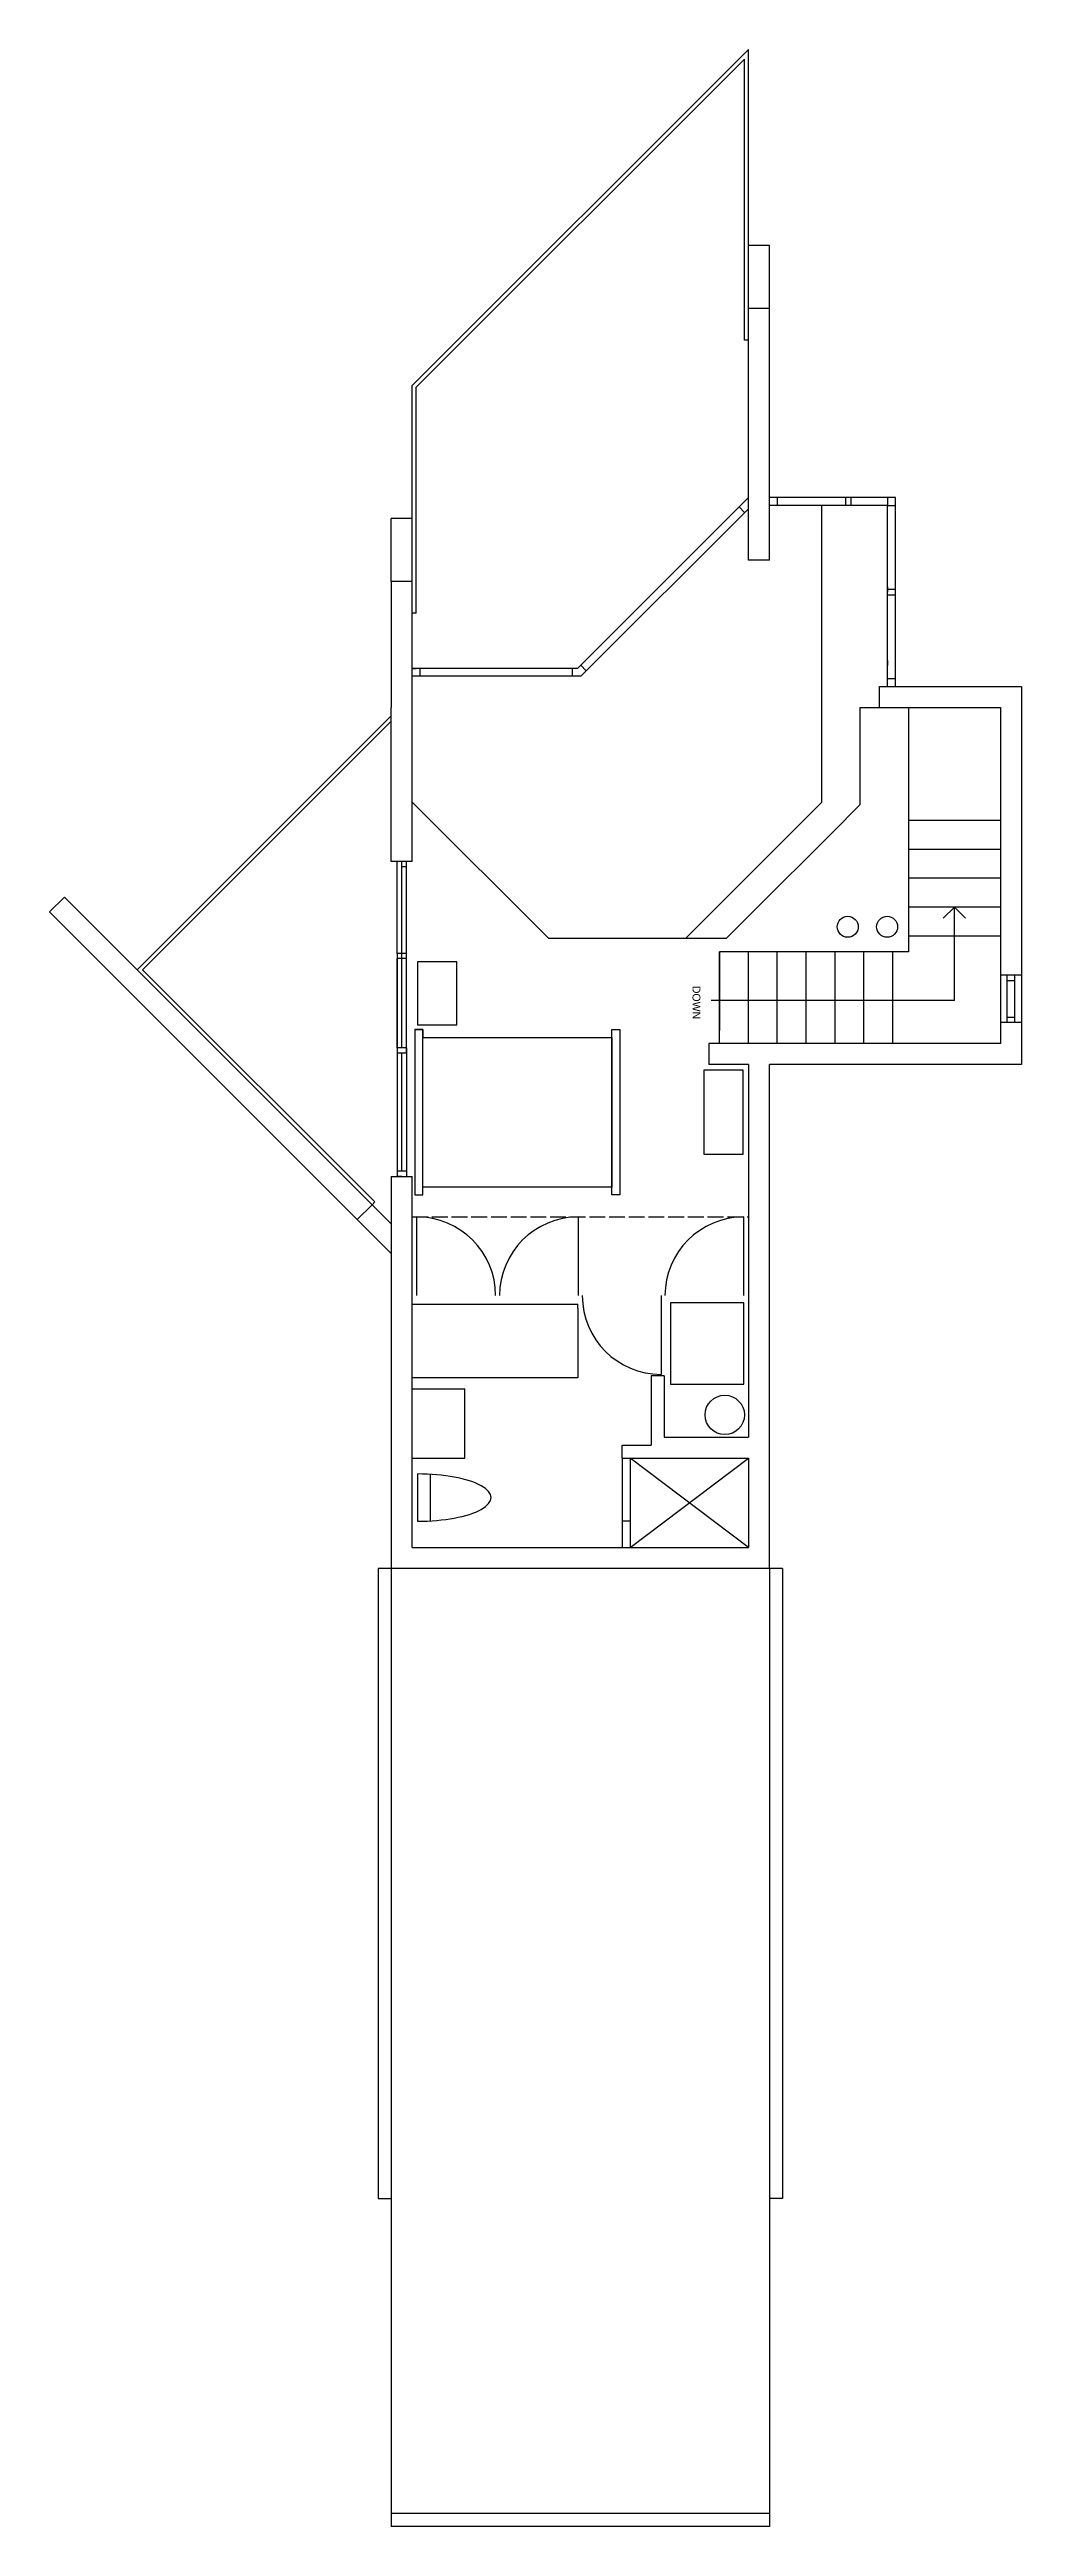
# Model space of a CAD drawing. Header units: inches. Extents: x -16498 to -561, y 141 to 7454.
# Drawn here: x -1401 to -1031, y 2301 to 3245 of the extents above; entities that cross this region are included whole.
import ezdxf

# ---------------------------------------------------------------- set-up
doc = ezdxf.new("R2010")
doc.units = ezdxf.units.IN
doc.header["$LTSCALE"] = 0.5
doc.header["$MEASUREMENT"] = 0
doc.linetypes.add('ACAD_ISO02W100', pattern=[15, 12, -3])
for name, color, linetype in [('A-doors', 254, 'Continuous'), ('A-Elev-South', 7, 'Continuous'), ('A-fixtures', 140, 'Continuous'), ('A-furniture', 33, 'Continuous'), ('A-glazing', 252, 'Continuous'), ('A-millwork', 252, 'Continuous'), ('A-roof', 253, 'Continuous'), ('A-soffit', 251, 'ACAD_ISO02W100'), ('A-stairs', 252, 'Continuous'), ('A-text', 254, 'Continuous'), ('A-walls', 7, 'Continuous')]:
    doc.layers.add(name, color=color, linetype=linetype)

msp = doc.modelspace()

# ---------------------------------------------------------------- texts
at = {"layer": 'A-text'}
msp.add_text('DOWN', height=3, rotation=270, dxfattribs=at).set_placement((-1155.78, 2888.21))

# ---------------------------------------------------------------- linework, layer by layer
at = {"layer": 'A-doors'}
msp.add_line((-1166.52, 2739.61), (-1171.52, 2739.61), dxfattribs=at)
at = {"layer": 'A-Elev-South', "color": 251}
for p, q in [((-1134.52, 3146.23), (-1134.52, 3170.23)), ((-1264.77, 2864.53), (-1264.77, 2815.57)), ((-1264.77, 2862.53), (-1264.77, 2815.57))]:
    msp.add_line(p, q, dxfattribs=at)
at = {"layer": 'A-Elev-South', "color": 252}
for p, q in [((-1126.52, 3146.23), (-1126.52, 3170.23)), ((-1270.52, 3042.23), (-1270.52, 3066.23)), ((-1262.52, 3042.23), (-1262.52, 3066.23))]:
    msp.add_line(p, q, dxfattribs=at)
at = {"layer": 'A-Elev-South', "color": 7}
msp.add_line((-1270.52, 3042.23), (-1270.52, 2994.23), dxfattribs=at)
at = {"layer": 'A-Elev-South', "color": 250}
for p, q in [((-1268.27, 2900.57), (-1268.27, 2935.57)), ((-1264.77, 2864.53), (-1264.77, 2898.57))]:
    msp.add_line(p, q, dxfattribs=at)
at = {"layer": 'A-Elev-South', "color": 253}
msp.add_line((-1268.27, 2864.53), (-1268.27, 2898.57), dxfattribs=at)
at = {"layer": 'A-fixtures'}
for p, q in [((-1260.52, 2702.23), (-1260.52, 2684.23)), ((-1260.52, 2702.23), (-1260.52, 2684.23)), ((-1255.52, 2684.38), (-1255.52, 2702.09)), ((-1182.52, 2708.23), (-1182.52, 2674.23)), ((-1134.52, 2674.23), (-1179.52, 2708.23)), ((-1179.52, 2674.23), (-1134.52, 2708.23)), ((-1179.52, 2708.23), (-1179.52, 2674.23)), ((-1179.52, 2684.23), (-1182.52, 2684.23))]:
    msp.add_line(p, q, dxfattribs=at)
msp.add_lwpolyline([(-1136.2, 2767.42), (-1164.2, 2767.42), (-1164.2, 2736.42), (-1136.2, 2736.42), (-1136.2, 2767.42)], dxfattribs=at)
msp.add_circle((-1143.52, 2724.73), 7.5, dxfattribs=at)
msp.add_ellipse((-1260.52, 2693.23), major_axis=(-28, 0), ratio=0.321429, start_param=1.570796, end_param=4.712389, dxfattribs=at)
at = {"layer": 'A-furniture'}
for points in [[(-1260.52, 2897.32), (-1260.52, 2873.32), (-1245.52, 2873.32), (-1245.52, 2897.32), (-1260.52, 2897.32)], [(-1261.52, 2871.55), (-1261.52, 2808.55), (-1258.52, 2808.55), (-1258.52, 2871.55), (-1261.52, 2871.55), (-1258.52, 2871.55), (-1258.52, 2868.55), (-1186.52, 2868.55), (-1186.52, 2871.55), (-1186.52, 2871.55), (-1183.52, 2871.55), (-1183.52, 2808.55), (-1186.52, 2808.55), (-1186.52, 2811.55), (-1186.52, 2868.55), (-1186.52, 2811.55), (-1258.52, 2811.55)], [(-1136.52, 2856.05), (-1151.52, 2856.05), (-1151.52, 2824.05), (-1136.52, 2824.05), (-1136.52, 2856.05)]]:
    msp.add_lwpolyline(points, dxfattribs=at)
at = {"layer": 'A-glazing'}
for p, q in [((-1199.62, 3009.14), (-1134.52, 3074.23)), ((-1198.37, 3006.14), (-1134.52, 3069.99)), ((-1135.94, 3068.57), (-1138.06, 3070.7)), ((-1081.52, 3074.23), (-1126.52, 3074.23)), ((-1081.52, 3071.23), (-1126.52, 3071.23)), ((-1123.52, 3074.23), (-1123.52, 3071.23)), ((-1097.52, 3074.23), (-1097.52, 3071.23)), ((-1095.52, 3074.23), (-1095.52, 3071.23)), ((-1078.52, 3074.23), (-1081.52, 3074.23)), ((-1081.52, 3074.23), (-1081.52, 3071.23)), ((-1081.52, 3071.23), (-1078.52, 3071.23)), ((-1081.52, 3002.23), (-1081.52, 3071.23)), ((-1078.52, 3002.23), (-1078.52, 3074.23)), ((-1081.52, 3040.23), (-1081.52, 3038.23)), ((-1081.52, 3037.23), (-1081.52, 3039.23)), ((-1078.52, 3039.23), (-1081.52, 3039.23)), ((-1081.52, 3037.23), (-1078.52, 3037.23)), ((-1081.52, 3012.23), (-1081.52, 3010.23)), ((-1078.52, 3010.23), (-1078.52, 3012.23)), ((-1201.52, 3009.14), (-1262.52, 3009.14)), ((-1201.52, 3006.14), (-1262.52, 3006.14)), ((-1259.52, 3006.14), (-1259.52, 3009.14)), ((-1199.62, 3009.14), (-1201.52, 3009.14)), ((-1201.52, 3006.14), (-1201.52, 3009.14)), ((-1198.37, 3006.14), (-1201.52, 3006.14)), ((-1196.24, 3008.27), (-1198.37, 3010.39)), ((-1078.52, 3005.23), (-1081.52, 3005.23)), ((-1264.77, 2935.57), (-1266.52, 2935.57)), ((-1264.77, 2933.57), (-1266.52, 2933.57)), ((-1264.77, 2900.57), (-1268.27, 2900.57)), ((-1268.27, 2900.57), (-1268.27, 2815.57)), ((-1264.77, 2898.57), (-1268.27, 2898.57)), ((-1145.52, 2901.23), (-1145.52, 2871.23)), ((-1036.02, 2874.23), (-1036.02, 2892.23)), ((-1036.02, 2890.23), (-1033.02, 2890.23)), ((-1033.02, 2874.23), (-1033.02, 2892.23)), ((-1036.02, 2876.23), (-1033.02, 2876.23)), ((-1268.27, 2864.53), (-1268.27, 2815.57)), ((-1264.77, 2864.53), (-1268.27, 2864.53)), ((-1264.77, 2862.53), (-1268.27, 2862.53)), ((-1264.77, 2817.57), (-1268.27, 2817.57)), ((-1266.52, 2815.57), (-1268.27, 2815.57))]:
    msp.add_line(p, q, dxfattribs=at)
at = {"layer": 'A-millwork'}
for p, q in [((-1262.52, 3116.95), (-1134.52, 3244.95)), ((-1134.52, 3170.23), (-1134.52, 3244.95)), ((-1134.52, 3134.23), (-1136.02, 3134.23)), ((-1262.52, 3066.23), (-1262.52, 3116.95)), ((-1261.02, 3030.23), (-1262.52, 3030.23)), ((-1262.52, 3009.14), (-1261.02, 3009.14)), ((-1365.19, 2894.34), (-1270.52, 2989.01)), ((-1266.52, 2864.53), (-1266.52, 2935.57)), ((-1264.77, 2898.57), (-1264.77, 2935.57)), ((-1266.52, 2864.53), (-1266.52, 2899.53)), ((-1264.77, 2898.57), (-1264.77, 2899.53)), ((-1276.72, 2805.86), (-1365.19, 2894.34)), ((-1266.52, 2817.57), (-1266.52, 2862.53)), ((-1266.52, 2817.57), (-1266.52, 2862.53)), ((-1264.77, 2862.53), (-1264.77, 2864.53)), ((-1260.77, 2770.17), (-1260.77, 2800.17)), ((-1199.27, 2770.17), (-1199.27, 2800.17)), ((-1136.27, 2770.17), (-1136.27, 2800.17)), ((-1262.52, 2766.92), (-1199.52, 2766.92)), ((-1199.52, 2765.42), (-1199.52, 2766.92)), ((-1199.52, 2765.42), (-1199.52, 2738.92)), ((-1167.77, 2770.17), (-1167.77, 2740.17)), ((-1199.52, 2738.92), (-1262.52, 2738.92)), ((-1262.52, 2734.61), (-1242.52, 2734.61)), ((-1242.52, 2708.23), (-1242.52, 2734.61)), ((-1262.52, 2708.23), (-1242.52, 2708.23))]:
    msp.add_line(p, q, dxfattribs=at)
at = {"layer": 'A-millwork', "color": 251}
for p, q in [((-1261.02, 3116.33), (-1136.02, 3241.33)), ((-1136.02, 3134.23), (-1136.02, 3241.33)), ((-1261.02, 3030.23), (-1261.02, 3116.33))]:
    msp.add_line(p, q, dxfattribs=at)
at = {"layer": 'A-millwork', "color": 254}
msp.add_line((-1367.32, 2894.34), (-1270.52, 2991.13), dxfattribs=at)
at = {"layer": 'A-millwork'}
for centre, start, end in [((-1260.77, 2770.17), 0, 90), ((-1199.27, 2770.17), 90, 180), ((-1136.27, 2770.17), 90, 180), ((-1167.77, 2770.17), 180, 270)]:
    msp.add_arc(centre, 30, start, end, dxfattribs=at)
at = {"layer": 'A-roof'}
for p, q in [((-1275.52, 2666.23), (-1275.52, 2426.23)), ((-1270.52, 2666.23), (-1275.52, 2666.23)), ((-1270.52, 2666.23), (-1270.52, 2306.23)), ((-1126.52, 2666.23), (-1126.52, 2306.23)), ((-1121.52, 2666.23), (-1126.52, 2666.23)), ((-1121.52, 2666.23), (-1121.52, 2426.23)), ((-1275.52, 2426.23), (-1270.52, 2426.23)), ((-1121.52, 2426.23), (-1126.52, 2426.23)), ((-1126.52, 2306.23), (-1270.52, 2306.23)), ((-1270.52, 2306.23), (-1270.52, 2301.23)), ((-1126.52, 2306.23), (-1126.52, 2301.23)), ((-1126.52, 2301.23), (-1270.52, 2301.23))]:
    msp.add_line(p, q, dxfattribs=at)
at = {"layer": 'A-soffit'}
msp.add_line((-1262.52, 2800.17), (-1134.52, 2800.17), dxfattribs=at)
at = {"layer": 'A-stairs'}
for p, q in [((-1106.52, 2958.23), (-1106.52, 3071.23)), ((-1158.52, 2906.23), (-1106.52, 2958.23)), ((-1038.52, 2951.19), (-1073.52, 2951.19)), ((-1038.52, 2940.19), (-1073.52, 2940.19)), ((-1038.52, 2929.19), (-1073.52, 2929.19)), ((-1038.52, 2918.19), (-1073.52, 2918.19)), ((-1038.52, 2907.19), (-1073.52, 2907.19)), ((-1145.52, 2866.23), (-1145.52, 2901.23)), ((-1134.52, 2866.23), (-1134.52, 2901.23)), ((-1123.52, 2866.23), (-1123.52, 2901.23)), ((-1112.52, 2866.23), (-1112.52, 2901.23)), ((-1101.52, 2866.23), (-1101.52, 2901.23)), ((-1090.52, 2866.23), (-1090.52, 2901.23)), ((-1079.52, 2866.23), (-1079.52, 2901.23))]:
    msp.add_line(p, q, dxfattribs=at)
at = {"layer": 'A-text'}
for p, q in [((-1056.02, 2918.19), (-1060.27, 2913.94)), ((-1056.02, 2882.69), (-1056.02, 2918.19)), ((-1056.02, 2918.19), (-1051.78, 2913.94)), ((-1056.02, 2882.69), (-1148.66, 2882.69))]:
    msp.add_line(p, q, dxfattribs=at)
at = {"layer": 'A-walls', "color": 252}
for p, q in [((-1126.52, 3170.23), (-1134.52, 3170.23)), ((-1262.52, 3066.23), (-1270.52, 3066.23))]:
    msp.add_line(p, q, dxfattribs=at)
at = {"layer": 'A-walls'}
for p, q in [((-1134.52, 3050.42), (-1134.52, 3146.23)), ((-1126.52, 3146.23), (-1134.52, 3146.23)), ((-1126.52, 3050.42), (-1126.52, 3146.23)), ((-1126.52, 3050.42), (-1134.52, 3050.42)), ((-1262.52, 3042.23), (-1270.52, 3042.23)), ((-1262.52, 2935.57), (-1262.52, 3042.23)), ((-1084.52, 2994.23), (-1084.52, 3002.23)), ((-1084.52, 3002.23), (-1030.52, 3002.23)), ((-1030.52, 3002.23), (-1030.52, 2892.23)), ((-1270.52, 2935.57), (-1270.52, 2994.23)), ((-1092.06, 2994.23), (-1092.06, 2957.14)), ((-1092.06, 2994.23), (-1038.52, 2994.23)), ((-1073.52, 2994.23), (-1073.52, 2901.23)), ((-1038.52, 2994.23), (-1038.52, 2892.23)), ((-1210.52, 2906.23), (-1262.52, 2958.23)), ((-1102.52, 2946.67), (-1092.06, 2957.14)), ((-1102.52, 2946.67), (-1132.5, 2916.7)), ((-1262.52, 2935.57), (-1270.52, 2935.57)), ((-1142.97, 2906.23), (-1132.5, 2916.7)), ((-1142.97, 2906.23), (-1210.52, 2906.23)), ((-1073.52, 2901.23), (-1145.52, 2901.23)), ((-1030.52, 2892.23), (-1038.52, 2892.23)), ((-1038.52, 2874.23), (-1038.52, 2866.23)), ((-1030.52, 2874.23), (-1038.52, 2874.23)), ((-1030.52, 2874.23), (-1030.52, 2858.23)), ((-1038.52, 2866.23), (-1149.52, 2866.23)), ((-1149.52, 2866.23), (-1149.52, 2858.23)), ((-1134.52, 2858.23), (-1149.52, 2858.23)), ((-1134.52, 2858.23), (-1134.52, 2716.23)), ((-1126.52, 2666.23), (-1126.52, 2858.23)), ((-1030.52, 2858.23), (-1126.52, 2858.23)), ((-1270.52, 2815.57), (-1270.52, 2666.23)), ((-1270.52, 2815.57), (-1262.52, 2815.57)), ((-1262.52, 2674.23), (-1262.52, 2815.57)), ((-1171.52, 2739.61), (-1171.52, 2713.23)), ((-1166.52, 2739.61), (-1166.52, 2716.23)), ((-1182.52, 2713.23), (-1171.52, 2713.23)), ((-1182.52, 2708.23), (-1182.52, 2713.23)), ((-1166.52, 2716.23), (-1134.52, 2716.23)), ((-1182.52, 2708.23), (-1134.52, 2708.23)), ((-1134.52, 2708.23), (-1134.52, 2674.23)), ((-1262.52, 2674.23), (-1134.52, 2674.23)), ((-1126.52, 2666.23), (-1270.52, 2666.23))]:
    msp.add_line(p, q, dxfattribs=at)
at = {"layer": 'A-walls', "color": 253}
for p, q in [((-1262.52, 3042.23), (-1270.52, 3042.23)), ((-1394.98, 2922.01), (-1270.52, 2797.54)), ((-1038.52, 2892.23), (-1038.52, 2874.23)), ((-1030.52, 2892.23), (-1030.52, 2874.23)), ((-1277.78, 2804.8), (-1276.72, 2805.86))]:
    msp.add_line(p, q, dxfattribs=at)
at = {"layer": 'A-walls', "color": 254}
for p, q in [((-1400.64, 2916.35), (-1394.98, 2922.01)), ((-1287.68, 2803.39), (-1400.64, 2916.35)), ((-1270.52, 2786.23), (-1287.68, 2803.39)), ((-1283.44, 2799.14), (-1277.78, 2804.8))]:
    msp.add_line(p, q, dxfattribs=at)
at = {"layer": 'A-walls'}
for centre in [(-1096.67, 2910.71), (-1081.67, 2910.71)]:
    msp.add_circle(centre, 4, dxfattribs=at)

msp.set_redraw_order([(e.dxf.handle, doc.entitydb.next_handle()) for e in msp.query("TEXT MTEXT ATTDEF DIMENSION ARC_DIMENSION")])  # texts and dimensions are drawn at this point

doc.saveas('drawing.dxf')
